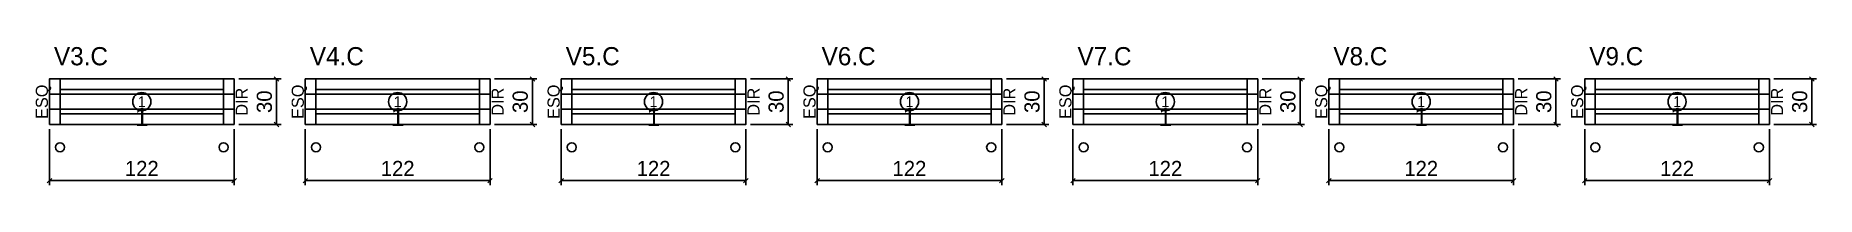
# Model space of a CAD drawing. Extents: x -13000 to 3070, y -11621 to 1250.
# Drawn here: x -9 to 1167, y -8065 to -7974 of the extents above; entities that cross this region are included whole.
import ezdxf
from ezdxf.enums import TextEntityAlignment as Align

# ---------------------------------------------------------------- set-up
doc = ezdxf.new("R2010")
doc.units = 0
for name, color, linetype in [('5', 5, 'Continuous'), ('COTA', 241, 'Continuous'), ('Escoras', 224, 'Continuous'), ('NOMENCLATURA', 7, 'Continuous'), ('Painéis', 200, 'Continuous'), ('SARR_2.2x7', 40, 'Continuous')]:
    doc.layers.add(name, color=color, linetype=linetype)
doc.dimstyles.new('PAINEL', dxfattribs={"dimtxt": 10, "dimasz": 3, "dimexe": 3, "dimexo": 3, "dimgap": 3, "dimtad": 1, "dimblk": 'OBLIQUE', "dimblk1": 'OBLIQUE', "dimcen": 2.5, "dimclrd": 4, "dimclre": 4, "dimclrt": 240, "dimazin": 3, "dimtfac": 1, "dimtmove": 0, "dimatfit": 3})

msp = doc.modelspace()

# ---------------------------------------------------------------- texts
at = {"layer": '5'}
for s, p in [('ESQ', (-5, -8010)), ('DIR', (127, -8010)), ('ESQ', (164, -8010)), ('DIR', (296, -8010)), ('ESQ', (333, -8010)), ('DIR', (465, -8010)), ('ESQ', (502, -8010)), ('DIR', (634, -8010)), ('ESQ', (671, -8010)), ('DIR', (803, -8010)), ('ESQ', (840, -8010)), ('DIR', (972, -8010)), ('ESQ', (1009, -8010)), ('DIR', (1141, -8010))]:
    msp.add_text(s, height=8, rotation=90, dxfattribs=at).set_placement(p, align=Align.MIDDLE_CENTER)
for p in [(61, -8020), (230, -8020), (399, -8020), (568, -8020), (737, -8020), (906, -8020), (1075, -8020)]:
    msp.add_text('1', height=12, dxfattribs=at).set_placement(p, align=Align.MIDDLE_CENTER)
at = {"layer": 'NOMENCLATURA'}
for s, p in [('V3.C', (3, -7986)), ('V4.C', (172, -7986)), ('V5.C', (341, -7986)), ('V6.C', (510, -7986)), ('V7.C', (679, -7986)), ('V8.C', (848, -7986)), ('V9.C', (1017, -7986))]:
    msp.add_text(s, height=12, dxfattribs=at).set_placement(p)

# ---------------------------------------------------------------- blocks, each defined once
blk = doc.blocks.new('nf1')
blk.add_circle((0, 0), 6)
blk.add_text('1', height=7).set_placement((0, 0), align=Align.MIDDLE_CENTER)
blk = doc.blocks.new('_OBLIQUE')
at = {"color": 0, "linetype": 'BYBLOCK'}
blk.add_line((-0.5, -0.5), (0.5, 0.5), dxfattribs=at)

# ---------------------------------------------------------------- dimensions: what is measured, and where the dimension line sits
at = {"layer": 'COTA'}
for base, p1, p2 in [((150, -8025), (122, -8025), (122, -7995)), ((319, -8025), (291, -8025), (291, -7995)), ((488, -8025), (460, -8025), (460, -7995)), ((657, -8025), (629, -8025), (629, -7995)), ((826, -8025), (798, -8025), (798, -7995)), ((995, -8025), (967, -8025), (967, -7995)), ((1164, -8025), (1136, -8025), (1136, -7995))]:
    msp.add_linear_dim(base=base, p1=p1, p2=p2, angle=90, dimstyle='PAINEL', dxfattribs=at).render()
for base, p1, p2 in [((0, -8062), (0, -8025), (122, -8025)), ((169, -8062), (169, -8025), (291, -8025)), ((338, -8062), (338, -8025), (460, -8025)), ((507, -8062), (507, -8025), (629, -8025)), ((676, -8062), (676, -8025), (798, -8025)), ((845, -8062), (845, -8025), (967, -8025)), ((1014, -8062), (1014, -8025), (1136, -8025))]:
    msp.add_linear_dim(base=base, p1=p1, p2=p2, dimstyle='PAINEL', dxfattribs=at).render()

# ---------------------------------------------------------------- linework, layer by layer
at = {"layer": 'Escoras'}
for centre in [(7, -8040), (115, -8040), (176, -8040), (284, -8040), (345, -8040), (453, -8040), (514, -8040), (622, -8040), (683, -8040), (791, -8040), (852, -8040), (960, -8040), (1021, -8040), (1129, -8040)]:
    msp.add_circle(centre, 3, dxfattribs=at)
at = {"layer": 'Painéis'}
for p, q in [((0, -8005), (122, -8005)), ((169, -8005), (291, -8005)), ((338, -8005), (460, -8005)), ((507, -8005), (629, -8005)), ((676, -8005), (798, -8005)), ((845, -8005), (967, -8005)), ((1014, -8005), (1136, -8005)), ((0, -8015), (122, -8015)), ((169, -8015), (291, -8015)), ((338, -8015), (460, -8015)), ((507, -8015), (629, -8015)), ((676, -8015), (798, -8015)), ((845, -8015), (967, -8015)), ((1014, -8015), (1136, -8015))]:
    msp.add_line(p, q, dxfattribs=at)
for points in [[(0, -8025), (122, -8025), (122, -7995), (0, -7995)], [(169, -8025), (291, -8025), (291, -7995), (169, -7995)], [(338, -8025), (460, -8025), (460, -7995), (338, -7995)], [(507, -8025), (629, -8025), (629, -7995), (507, -7995)], [(676, -8025), (798, -8025), (798, -7995), (676, -7995)], [(845, -8025), (967, -8025), (967, -7995), (845, -7995)], [(1014, -8025), (1136, -8025), (1136, -7995), (1014, -7995)]]:
    msp.add_lwpolyline(points, close=True, dxfattribs=at)
at = {"layer": 'SARR_2.2x7'}
for p, q in [((7, -8025), (7, -7995)), ((115, -8025), (115, -7995)), ((176, -8025), (176, -7995)), ((284, -8025), (284, -7995)), ((345, -8025), (345, -7995)), ((453, -8025), (453, -7995)), ((514, -8025), (514, -7995)), ((622, -8025), (622, -7995)), ((683, -8025), (683, -7995)), ((791, -8025), (791, -7995)), ((852, -8025), (852, -7995)), ((960, -8025), (960, -7995)), ((1021, -8025), (1021, -7995)), ((1129, -8025), (1129, -7995)), ((7, -8002), (115, -8002)), ((176, -8002), (284, -8002)), ((345, -8002), (453, -8002)), ((514, -8002), (622, -8002)), ((683, -8002), (791, -8002)), ((852, -8002), (960, -8002)), ((1021, -8002), (1129, -8002)), ((7, -8018), (115, -8018)), ((176, -8018), (284, -8018)), ((345, -8018), (453, -8018)), ((514, -8018), (622, -8018)), ((683, -8018), (791, -8018)), ((852, -8018), (960, -8018)), ((1021, -8018), (1129, -8018))]:
    msp.add_line(p, q, dxfattribs=at)

# ---------------------------------------------------------------- block references
at = {"layer": 'COTA'}
for p in [(61, -8010), (230, -8010), (399, -8010), (568, -8010), (737, -8010), (906, -8010), (1075, -8010)]:
    msp.add_blockref('nf1', p, dxfattribs=at)

msp.set_redraw_order([(e.dxf.handle, doc.entitydb.next_handle()) for e in msp.query("TEXT MTEXT ATTDEF DIMENSION ARC_DIMENSION")])  # texts and dimensions are drawn at this point

doc.saveas('drawing.dxf')
